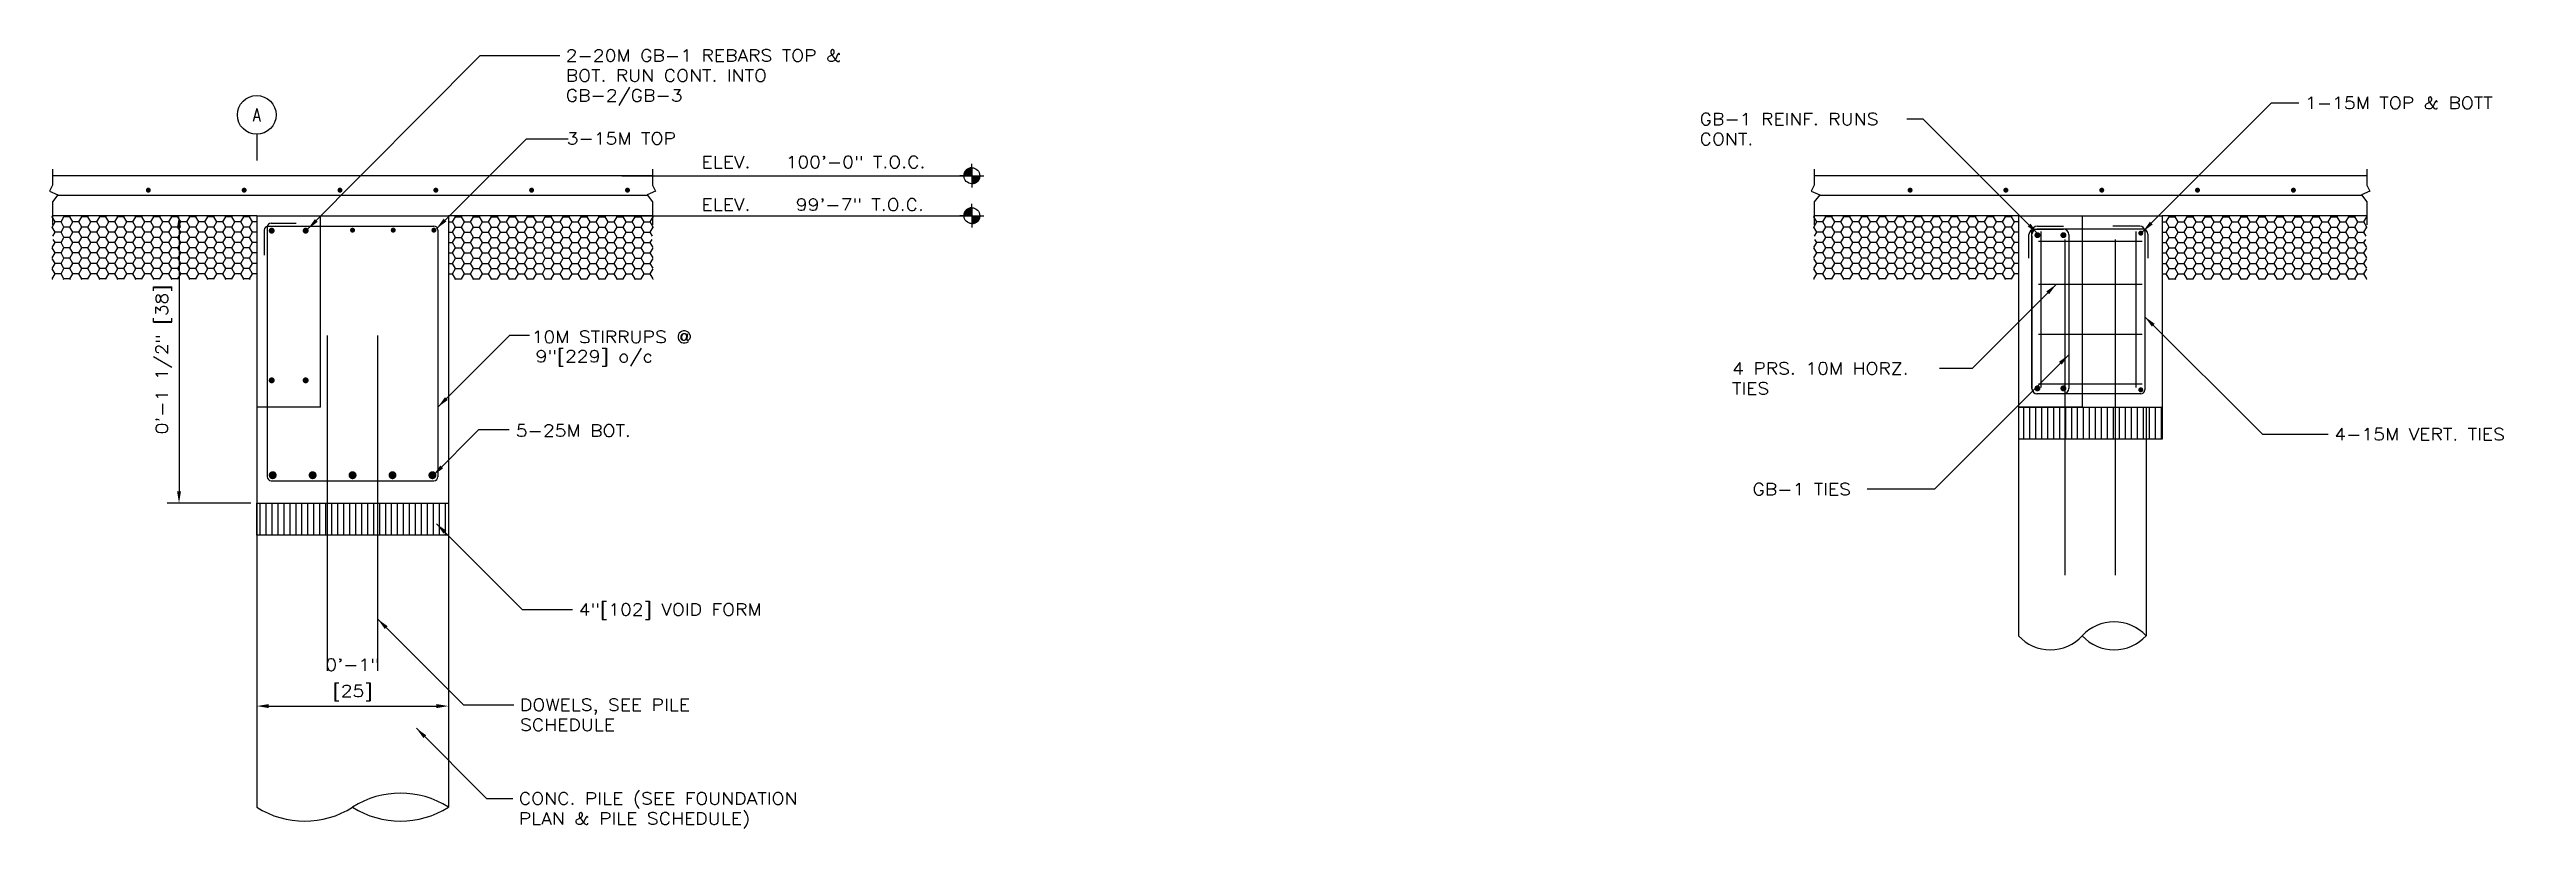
# Model space of a CAD drawing. Header units: inches. Extents: x -229 to 9761, y -1201 to 3580.
# Drawn here: x 1463.5 to 1773.7, y -589.4 to -491.8 of the extents above; entities that cross this region are included whole.
import ezdxf
from ezdxf.enums import TextEntityAlignment as Align

# ---------------------------------------------------------------- set-up
doc = ezdxf.new("R2010")
doc.units = ezdxf.units.IN
doc.header["$MEASUREMENT"] = 0
doc.layers.get('0').update_dxf_attribs({"linetype": 'CONTINUOUS'})
doc.layers.get('DEFPOINTS').update_dxf_attribs({"linetype": 'CONTINUOUS'})
for name, color, linetype in [('Architectural_Plan_Dim', 5, 'CONTINUOUS'), ('Foundation_Details_Reinf', 131, 'CONTINUOUS'), ('LAYER11A', 11, 'CONTINUOUS'), ('LAYER131A', 131, 'CONTINUOUS'), ('LAYER72A', 72, 'CONTINUOUS'), ('LAYER7A', 7, 'CONTINUOUS'), ('Structural_Plan_GB', 41, 'CONTINUOUS'), ('Structural_Section_Dim', 5, 'CONTINUOUS'), ('Structural_Section_Elev', 3, 'CONTINUOUS'), ('Structural_Section_Reinf', 131, 'CONTINUOUS'), ('Structural_Section_Text', 5, 'CONTINUOUS')]:
    doc.layers.add(name, color=color, linetype=linetype)
doc.styles.add('ROMANS-115', font='romans.shx', dxfattribs={"width": 1.15})
doc.styles.add('ROMANS80', font='romans.shx', dxfattribs={"width": 0.8})
doc.dimstyles.new('112-ROMANS-115-MS-BPV', dxfattribs={"dimscale": 0, "dimtxt": 1.5, "dimasz": 1.5, "dimexe": 1.5, "dimexo": 0.75, "dimgap": 0.75, "dimtad": 1, "dimdec": 3, "dimlfac": -96, "dimrnd": 0.125, "dimzin": 1, "dimdsep": 46, "dimlunit": 4, "dimtxsty": 'ROMANS-115', "dimcen": 0.75, "dimclrd": 256, "dimclre": 256, "dimclrt": 256, "dimadec": 0, "dimazin": 0, "dimtfac": 1, "dimtdec": 3, "dimtofl": 0, "dimtmove": 0, "dimatfit": 0, "dimfxl": 1, "dimfrac": 2, "dimtolj": 1, "dimtzin": 0, "dimarcsym": 0})
doc.dimstyles.new('12-ROMANS-115-PS', dxfattribs={"dimscale": 0, "dimtxt": 0.0625, "dimasz": 0.0625, "dimexe": 0.0625, "dimexo": 0.03125, "dimgap": 0.03125, "dimtad": 1, "dimdec": 3, "dimlfac": 24, "dimzin": 1, "dimdsep": 46, "dimlunit": 4, "dimtxsty": 'ROMANS-115', "dimcen": 0.125, "dimclrd": 256, "dimclre": 256, "dimclrt": 256, "dimadec": 0, "dimazin": 0, "dimtfac": 1, "dimtdec": 3, "dimtofl": 0, "dimtmove": 0, "dimatfit": 0, "dimfxl": 1, "dimfrac": 2, "dimtolj": 1, "dimtzin": 0, "dimarcsym": 0})
doc.dimstyles.new('12-ROMANS-115-PS-APV', dxfattribs={"dimscale": 0, "dimtxt": 0.0625, "dimasz": 0.0625, "dimexe": 0.0625, "dimexo": 0.03125, "dimgap": 0.03125, "dimtad": 1, "dimdec": 3, "dimlfac": 24, "dimzin": 1, "dimdsep": 46, "dimlunit": 4, "dimtxsty": 'ROMANS-115', "dimcen": 0.125, "dimclrd": 256, "dimclre": 256, "dimclrt": 256, "dimadec": 0, "dimazin": 0, "dimtfac": 1, "dimtdec": 3, "dimtofl": 0, "dimtmove": 0, "dimatfit": 0, "dimfxl": 1, "dimfrac": 2, "dimtolj": 1, "dimtzin": 0, "dimarcsym": 0})

msp = doc.modelspace()

# ---------------------------------------------------------------- texts
at = {"layer": 'Structural_Section_Dim', "ltscale": 15, "char_height": 1.5, "attachment_point": 1, "style": 'ROMANS-115'}
for s, insert in [('\\A1;1-15M TOP & BOTT', (1745.976681, -497.76783)), ('\\A1;GB-1 REINF. RUNS\\PCONT.', (1670.166872, -499.786748)), ('\\A1;4 PRS. 10M HORZ.\\PTIES', (1674.23497, -531.010969)), ('4-15M VERT. TIES', (1749.647008, -539.261846)), ('\\A1;GB-1 TIES', (1676.781259, -546.144341))]:
    msp.add_mtext(s, dxfattribs=dict(at, insert=insert))
at = {"layer": 'Structural_Section_Text', "style": 'ROMANS-115', "width": 1.15}
for s, p in [('3-15M TOP', (1528.292517, -503.707332)), ('ELEV.   100\'-0" T.O.C.', (1545.173534, -506.666883)), ('ELEV.    99\'-7" T.O.C.', (1545.173534, -512.005008)), ('10M STIRRUPS @', (1523.903115, -528.570454)), ('9"[229] o/c', (1524.399657, -530.999026)), ('5-25M BOT.', (1521.918233, -540.306041))]:
    msp.add_text(s, height=1.5, dxfattribs=at).set_placement(p)
at = {"layer": 'Structural_Section_Text', "char_height": 1.5, "attachment_point": 1, "style": 'ROMANS-115'}
for s, insert in [('2-20M GB-1 REBARS TOP &\\PBOT. RUN CONT. INTO\\PGB-2/GB-3', (1528.173283, -491.831273)), ('4"[102] VOID FORM', (1529.795153, -561.200761)), ('DOWELS, SEE PILE\\PSCHEDULE', (1522.44708, -573.147818)), ('\\A1;CONC. PILE (SEE FOUNDATION\\PPLAN & PILE SCHEDULE)', (1522.298764, -584.874301))]:
    msp.add_mtext(s, dxfattribs=dict(at, insert=insert))

# ---------------------------------------------------------------- blocks, each defined once
blk = doc.blocks.new('*D125')
at = {"layer": 'DEFPOINTS', "color": 0, "ltscale": 2}
for p in [(1489.48, -512.64), (1479.75, -548.64), (1489.48, -548.64)]:
    blk.add_point(p, dxfattribs=at)
at = {"layer": 'Structural_Section_Dim', "lineweight": -2, "ltscale": 2}
for p, q in [((1479.75, -514.14), (1479.75, -547.14)), ((1488.73, -548.64), (1478.25, -548.64))]:
    blk.add_line(p, q, dxfattribs=at)
at = {"layer": 'Structural_Section_Dim', "ltscale": 2}
for points in [[(1479.5, -514.14), (1480, -514.14), (1479.75, -512.64)], [(1479.5, -547.14), (1480, -547.14), (1479.75, -548.64)]]:
    blk.add_solid(points, dxfattribs=at)
at = {"layer": 'Structural_Section_Dim', "ltscale": 2, "insert": (1477.85, -530.64), "char_height": 1.5, "attachment_point": 5, "rotation": 90, "style": 'ROMANS-115'}
blk.add_mtext('\\A1;0\'-1 1/2" [38]', dxfattribs=at)
blk = doc.blocks.new('*D126')
at = {"layer": 'DEFPOINTS', "color": 0, "ltscale": 2}
for p in [(1489.48, -565.48), (1513.48, -565.48), (1513.48, -574.05)]:
    blk.add_point(p, dxfattribs=at)
at = {"layer": 'Structural_Section_Dim', "lineweight": -2, "ltscale": 2}
blk.add_line((1490.98, -574.05), (1511.98, -574.05), dxfattribs=at)
at = {"layer": 'Structural_Section_Dim', "ltscale": 2}
for points in [[(1490.98, -573.8), (1490.98, -574.3), (1489.48, -574.05)], [(1511.98, -573.8), (1511.98, -574.3), (1513.48, -574.05)]]:
    blk.add_solid(points, dxfattribs=at)
at = {"layer": 'Structural_Section_Dim', "ltscale": 2, "char_height": 1.5, "attachment_point": 5, "style": 'ROMANS-115'}
for s, insert in [('\\A1;0\'-1"', (1501.48, -568.87)), ('\\A1;[25]', (1501.48, -572.41))]:
    blk.add_mtext(s, dxfattribs=dict(at, insert=insert))
blk = doc.blocks.new('Gridline')
blk.add_line((-0.5, -21.1), (-0.5, -69.7))
blk.add_circle((-0.5, 14.9), 36)
at = {"color": 5, "style": 'ROMANS80', "width": 0.8}
blk.add_attdef('GRID', text='', height=24, dxfattribs=at).set_placement((-0.5, 14.9), align=Align.MIDDLE)
blk = doc.blocks.new('*X53')
at = {"color": 0}
for p, q in [((614, 821.4), (626, 833.3)), ((614, 821.6), (625.8, 833.3)), ((614, 821.7), (625.6, 833.3)), ((614, 821.9), (625.4, 833.3)), ((614, 822.1), (625.3, 833.3)), ((614.1, 822.3), (625.1, 833.3)), ((614.1, 822.5), (624.9, 833.3)), ((614.1, 822.7), (624.7, 833.3)), ((614.1, 822.9), (624.5, 833.2)), ((614.1, 823.1), (624.3, 833.2)), ((614.2, 821.3), (626, 833.2)), ((614.2, 823.3), (624.1, 833.2)), ((614.2, 823.5), (623.8, 833.1)), ((614.3, 823.7), (623.6, 833.1)), ((614.3, 824), (623.4, 833.1)), ((614.3, 821.3), (626, 833)), ((614.4, 824.2), (623.2, 833)), ((614.4, 824.4), (622.9, 832.9)), ((614.5, 824.7), (622.7, 832.9)), ((614.5, 821.3), (626, 832.8)), ((614.6, 824.9), (622.4, 832.8)), ((614.7, 825.2), (622.2, 832.7)), ((614.7, 821.3), (626, 832.7)), ((614.8, 825.5), (621.9, 832.6)), ((614.9, 825.8), (621.6, 832.5)), ((614.9, 821.3), (626, 832.5)), ((615, 826.1), (621.3, 832.4)), ((615, 821.3), (626, 832.3)), ((615.1, 826.4), (621, 832.2)), ((615.2, 821.3), (626, 832.1)), ((615.3, 826.7), (620.6, 832.1)), ((615.4, 821.3), (626, 832)), ((615.5, 827.1), (620.3, 831.9)), ((615.6, 821.3), (626, 831.8)), ((615.7, 827.5), (619.9, 831.6)), ((615.8, 821.3), (626, 831.6)), ((615.9, 821.3), (626, 831.4)), ((616, 828), (619.4, 831.3)), ((616.1, 821.3), (626, 831.3)), ((616.3, 821.3), (626, 831.1)), ((616.4, 828.6), (618.8, 830.9)), ((616.5, 821.3), (626, 830.9)), ((616.6, 821.3), (626, 830.7)), ((616.8, 821.3), (626, 830.6)), ((617, 821.3), (626, 830.4)), ((617.2, 821.3), (626, 830.2)), ((617.3, 821.3), (626, 830)), ((617.5, 821.3), (626, 829.8)), ((617.7, 821.3), (626, 829.7)), ((617.9, 821.3), (626, 829.5)), ((618, 821.3), (626, 829.3)), ((618.2, 821.3), (626, 829.1)), ((618.4, 821.3), (626, 829)), ((618.6, 821.3), (626, 828.8)), ((618.8, 821.3), (626, 828.6)), ((618.9, 821.3), (626, 828.4)), ((619.1, 821.3), (626, 828.3)), ((619.3, 821.3), (626, 828.1)), ((619.5, 821.3), (626, 827.9)), ((619.6, 821.3), (626, 827.7)), ((619.8, 821.3), (626, 827.5)), ((620, 821.3), (626, 827.4)), ((620.2, 821.3), (626, 827.2)), ((620.3, 821.3), (626, 827)), ((620.5, 821.3), (626, 826.8)), ((620.7, 821.3), (626, 826.7)), ((620.9, 821.3), (626, 826.5)), ((621.1, 821.3), (626, 826.3)), ((621.2, 821.3), (626, 826.1)), ((621.4, 821.3), (626, 826)), ((621.6, 821.3), (626, 825.8)), ((621.8, 821.3), (626, 825.6)), ((621.9, 821.3), (626, 825.4)), ((622.1, 821.3), (626, 825.2)), ((622.3, 821.3), (626, 825.1)), ((622.5, 821.3), (626, 824.9)), ((622.6, 821.3), (626, 824.7)), ((622.8, 821.3), (626, 824.5)), ((623, 821.3), (626, 824.4)), ((623.2, 821.3), (626, 824.2)), ((623.4, 821.3), (626, 824)), ((623.5, 821.3), (626, 823.8)), ((623.7, 821.3), (626, 823.7)), ((623.9, 821.3), (626, 823.5)), ((624.1, 821.3), (626, 823.3)), ((624.2, 821.3), (626, 823.1)), ((624.4, 821.3), (626, 822.9)), ((624.6, 821.3), (626, 822.8)), ((624.8, 821.3), (626, 822.6)), ((624.9, 821.3), (626, 822.4)), ((625.1, 821.3), (626, 822.2)), ((625.3, 821.3), (626, 822.1)), ((625.5, 821.3), (626, 821.9)), ((625.7, 821.3), (626, 821.7)), ((625.8, 821.3), (626, 821.5)), ((626, 821.3), (626, 821.4))]:
    blk.add_line(p, q, dxfattribs=at)

# ---------------------------------------------------------------- dimensions: what is measured, and where the dimension line sits
at = {"layer": 'Structural_Section_Dim'}
dim = msp.add_linear_dim(base=(1479.746402, -548.636491), p1=(1489.484044, -512.636491), p2=(1489.484044, -548.636491), angle=90, dimstyle='12-ROMANS-115-PS-APV', override={"dimscale": 24, "dimlfac": 0.041667, "dimse1": 1}, dxfattribs=at)
dim.commit()
dim.dimension.update_dxf_attribs({"geometry": '*D125', "text_midpoint": (1477.853545, -530.636491)})
dim = msp.add_linear_dim(base=(1513.484044, -574.051734), p1=(1489.484044, -565.479807), p2=(1513.484044, -565.479807), dimstyle='12-ROMANS-115-PS', override={"dimscale": 24, "dimlfac": 0.041667, "dimpost": '\\X', "dimse1": 1, "dimse2": 1}, dxfattribs=at)
dim.commit()
dim.dimension.update_dxf_attribs({"geometry": '*D126', "text_midpoint": (1501.484044, -570.51602)})

# ---------------------------------------------------------------- hatches: boundary and pattern name
at = {"layer": 'LAYER7A'}
h = msp.add_hatch(dxfattribs=at)
h.set_pattern_fill('HONEY', color=256, scale=6, style=0)
h.set_pattern_definition([(180, (6878.4709, -1338.3014), (-1.125, 0.64951905), [0.75, -1.5]), (60, (6878.4709, -1338.3014), (1.125, 0.649519054), [0.75, -1.5]), (120, (6878.4709, -1338.3014), (-2e-09, 1.299038104), [-1.5, 0.75])])
h.paths.add_polyline_path([(1487.484044, -512.636491), (1487.484044, -520.636491), (1463.861248, -520.636491), (1463.861248, -515.802656), (1464.15004, -515.349393), (1463.613713, -514.937335), (1463.819992, -514.525278), (1463.819992, -512.636491)])
h.paths.add_polyline_path([(1487.484044, -512.636491), (1489.484044, -512.636491), (1489.484044, -520.636491), (1487.484044, -520.636491)])
h = msp.add_hatch(dxfattribs=at)
h.set_pattern_fill('HONEY', color=256, scale=6, style=0)
h.set_pattern_definition([(0, (-3875.5028, -1338.3014), (1.125, 0.64951905), [0.75, -1.5]), (120, (-3875.5028, -1338.3014), (-1.125, 0.649519054), [0.75, -1.5]), (60, (-3875.5028, -1338.3014), (2e-09, 1.299038104), [-1.5, 0.75])])
h.paths.add_polyline_path([(1515.484044, -512.636491), (1515.484044, -520.636491), (1539.106839, -520.636491), (1539.106839, -515.802656), (1538.818047, -515.349393), (1539.354375, -514.937335), (1539.148095, -514.525278), (1539.148095, -512.636491)])
h.paths.add_polyline_path([(1515.484044, -512.636491), (1513.484044, -512.636491), (1513.484044, -520.636491), (1515.484044, -520.636491)])
h = msp.add_hatch(dxfattribs=at)
h.set_pattern_fill('HONEY', color=256, scale=6, style=0)
h.set_pattern_definition([(180, (7099.08886, -1338.3014), (-1.125, 0.64951905), [0.75, -1.5]), (60, (7099.08886, -1338.3014), (1.125, 0.649519054), [0.75, -1.5]), (120, (7099.08886, -1338.3014), (-2e-09, 1.299038104), [-1.5, 0.75])])
h.paths.add_polyline_path([(1708.102024, -512.636491), (1708.102024, -520.636491), (1684.479228, -520.636491), (1684.479228, -515.802656), (1684.76802, -515.349393), (1684.231692, -514.937335), (1684.437972, -514.525278), (1684.437972, -512.636491)])
h.paths.add_polyline_path([(1708.102024, -512.636491), (1710.102024, -512.636491), (1710.102024, -520.636491), (1708.102024, -520.636491)])
h = msp.add_hatch(dxfattribs=at)
h.set_pattern_fill('HONEY', color=256, scale=6, style=0)
h.set_pattern_definition([(0, (-3660.8848, -1338.3014), (1.125, 0.64951905), [0.75, -1.5]), (120, (-3660.8848, -1338.3014), (-1.125, 0.649519054), [0.75, -1.5]), (60, (-3660.8848, -1338.3014), (2e-09, 1.299038104), [-1.5, 0.75])])
h.paths.add_polyline_path([(1730.102024, -512.636491), (1730.102024, -520.636491), (1753.724819, -520.636491), (1753.724819, -515.802656), (1753.436027, -515.349393), (1753.972355, -514.937335), (1753.766075, -514.525278), (1753.766075, -512.636491)])
h.paths.add_polyline_path([(1730.102024, -512.636491), (1728.102024, -512.636491), (1728.102024, -520.636491), (1730.102024, -520.636491)])
h = msp.add_hatch(dxfattribs=at)
h.set_pattern_fill('LINE', color=256, scale=5.98958, angle=90, style=0)
h.paths.add_polyline_path([(1718.952451, -536.636491), (1710.102024, -536.636491), (1710.102024, -540.629546), (1718.952451, -540.629546)])
h.paths.add_polyline_path([(1725.251596, -536.636491), (1718.952451, -536.636491), (1718.952451, -540.629546), (1725.251596, -540.629546)])
h.paths.add_polyline_path([(1728.102024, -536.636491), (1725.251596, -536.636491), (1725.251596, -540.629546), (1728.102024, -540.629546)])
h = msp.add_hatch(dxfattribs=at)
h.set_pattern_fill('LINE', color=256, scale=5.98958, angle=90, style=0)
h.paths.add_polyline_path([(1498.334471, -548.636491), (1489.484044, -548.636491), (1489.484044, -552.629546), (1498.334471, -552.629546)])
h.paths.add_polyline_path([(1504.633617, -548.636491), (1498.334471, -548.636491), (1498.334471, -552.629546), (1504.633617, -552.629546)])
h.paths.add_polyline_path([(1513.484044, -548.636491), (1504.633617, -548.636491), (1504.633617, -552.629546), (1513.484044, -552.629546)])

# ---------------------------------------------------------------- linework, layer by layer
at = {"layer": 'Foundation_Details_Reinf'}
for p, q in [((1490.421544, -514.448991), (1490.421544, -517.573991)), ((1490.796544, -514.073991), (1490.796544, -545.323991)), ((1490.921544, -513.948991), (1511.671544, -513.948991)), ((1491.296544, -513.573991), (1494.421544, -513.573991)), ((1512.171544, -514.448991), (1512.171544, -545.323991)), ((1715.952451, -557.636491), (1715.952451, -515.636491)), ((1722.251596, -557.636491), (1722.251596, -515.636491)), ((1498.334471, -569.636491), (1498.334471, -527.636491)), ((1504.633617, -569.636491), (1504.633617, -527.636491)), ((1491.296544, -545.823991), (1511.671544, -545.823991))]:
    msp.add_line(p, q, dxfattribs=at)
for points, const_width in [([(1491.171544, -514.511491, 1), (1491.546544, -514.511491, 1)], 0.375), ([(1495.421544, -514.511491, 1), (1495.796544, -514.511491, 1)], 0.375), ([(1501.327794, -514.448991, 1), (1501.640294, -514.448991, 1)], 0.3125), ([(1506.421544, -514.448991, 1), (1506.734044, -514.448991, 1)], 0.3125), ([(1511.827794, -514.448991, -1), (1511.515294, -514.448991, -1)], 0.3125), ([(1491.171544, -533.261491, -1), (1491.546544, -533.261491, -1)], 0.375), ([(1495.421544, -533.261491, -1), (1495.796544, -533.261491, -1)], 0.375), ([(1491.234044, -545.136491, 1), (1491.734044, -545.136491, 1)], 0.5), ([(1496.234044, -545.136491, 1), (1496.734044, -545.136491, 1)], 0.5), ([(1501.234044, -545.136491, 1), (1501.734044, -545.136491, 1)], 0.5), ([(1506.234044, -545.136491, 1), (1506.734044, -545.136491, 1)], 0.5), ([(1511.734044, -545.136491, -1), (1511.234044, -545.136491, -1)], 0.5)]:
    msp.add_lwpolyline(points, format="xyb", close=True, dxfattribs=dict(at, const_width=const_width))
for centre, start, end in [((1490.921544, -514.448991), 90, 180), ((1491.296544, -514.073991), 90, 180), ((1511.671544, -514.448991), 0, 90), ((1491.296544, -545.323991), 180, 270), ((1511.671544, -545.323991), 270, 0)]:
    msp.add_arc(centre, 0.5, start, end, dxfattribs=at)
at = {"layer": 'LAYER11A'}
for p, q in [((1539.049341, -507.636491), (1463.918746, -507.636491)), ((1753.724819, -507.636491), (1684.536726, -507.636491)), ((1489.484044, -512.636491), (1463.918746, -512.636491)), ((1539.049341, -512.636491), (1513.484044, -512.636491)), ((1710.102024, -512.636491), (1684.536726, -512.636491)), ((1753.724819, -512.636491), (1728.102024, -512.636491)), ((1710.102024, -536.636491), (1728.102024, -536.636491)), ((1489.484044, -548.636491), (1513.497936, -548.636491)), ((1489.484044, -548.636491), (1513.497936, -548.636491))]:
    msp.add_line(p, q, dxfattribs=at)
at = {"layer": 'LAYER131A'}
for p, q in [((1710.102024, -536.636491), (1710.102024, -565.251163)), ((1728.102024, -536.636491), (1728.102024, -540.629546)), ((1728.102024, -540.629546), (1710.102024, -540.629546)), ((1726.07424, -540.629546), (1726.07424, -565.251163)), ((1489.484044, -548.636491), (1489.484044, -586.707466)), ((1489.484044, -552.629546), (1489.484044, -548.636491)), ((1513.484044, -548.636491), (1513.484044, -586.707466)), ((1513.484044, -548.636491), (1513.484044, -552.629546)), ((1513.484044, -552.629546), (1489.484044, -552.629546))]:
    msp.add_line(p, q, dxfattribs=at)
at = {"layer": 'LAYER131A', "ltscale": 3}
msp.add_line((1726.07424, -536.636491), (1726.07424, -540.629546), dxfattribs=at)
at = {"layer": 'LAYER131A'}
for points, const_width in [([(1475.751361, -509.442388, 1), (1476.063861, -509.442388, 1)], 0.3125), ([(1487.751361, -509.442388, 1), (1488.063861, -509.442388, 1)], 0.3125), ([(1499.751361, -509.442388, 1), (1500.063861, -509.442388, 1)], 0.3125), ([(1511.751361, -509.442388, 1), (1512.063861, -509.442388, 1)], 0.3125), ([(1523.751361, -509.442388, 1), (1524.063861, -509.442388, 1)], 0.3125), ([(1535.751361, -509.442388, 1), (1536.063861, -509.442388, 1)], 0.3125), ([(1696.369341, -509.442388, 1), (1696.681841, -509.442388, 1)], 0.3125), ([(1708.369341, -509.442388, 1), (1708.681841, -509.442388, 1)], 0.3125), ([(1720.369341, -509.442388, 1), (1720.681841, -509.442388, 1)], 0.3125), ([(1732.369341, -509.442388, 1), (1732.681841, -509.442388, 1)], 0.3125), ([(1744.369341, -509.442388, 1), (1744.681841, -509.442388, 1)], 0.3125), ([(1712.289524, -515.077012, 1), (1712.664524, -515.077012, 1)], 0.375), ([(1715.914524, -515.077012, -1), (1715.539524, -515.077012, -1)], 0.375), ([(1725.258274, -514.823991, 1), (1725.570774, -514.823991, 1)], 0.3125), ([(1712.289524, -534.261491, -1), (1712.664524, -534.261491, -1)], 0.375), ([(1715.914524, -534.261491, 1), (1715.539524, -534.261491, 1)], 0.375), ([(1725.258274, -534.448991, -1), (1725.570774, -534.448991, -1)], 0.3125)]:
    msp.add_lwpolyline(points, format="xyb", close=True, dxfattribs=dict(at, const_width=const_width))
for centre, radius, start, end in [((1722.081186, -568.921168), 5.423414, 42.58603586, 137.41396414), ((1714.095078, -561.581157), 5.423414, 222.58603586, 317.41396414), ((1722.081186, -561.581157), 5.423414, 222.58603586, 317.41396414), ((1507.484044, -596.09648), 11.142423, 57.41960443, 122.58039557), ((1495.484044, -577.318451), 11.142423, 237.41960443, 302.58039557), ((1507.484044, -577.318451), 11.142423, 237.41960443, 302.58039557)]:
    msp.add_arc(centre, radius, start, end, dxfattribs=at)
at = {"layer": 'LAYER72A'}
for p, q in [((1464.571025, -510.067388), (1538.397063, -510.067388)), ((1685.189005, -510.067388), (1753.07254, -510.067388)), ((1711.789524, -534.261491), (1711.789524, -514.636491)), ((1712.102024, -514.323991), (1715.727024, -514.323991)), ((1712.477024, -513.948991), (1715.727024, -513.948991)), ((1711.414524, -517.948991), (1711.414524, -515.011491)), ((1716.414524, -515.011491), (1716.414524, -534.261491)), ((1715.727024, -534.948991), (1712.477024, -534.948991))]:
    msp.add_line(p, q, dxfattribs=at)
for centre, start, end in [((1712.102024, -515.011491), 90, 180), ((1712.477024, -514.636491), 90, 180), ((1715.727024, -515.011491), 0, 90), ((1712.477024, -534.261491), 180, 270), ((1715.727024, -534.261491), 270, 0)]:
    msp.add_arc(centre, 0.6875, start, end, dxfattribs=at)
at = {"layer": 'Structural_Plan_GB'}
for p, q in [((1489.484044, -512.636491), (1489.484044, -548.636491)), ((1489.484044, -512.636491), (1513.484044, -512.636491)), ((1513.484044, -512.636491), (1513.484044, -548.636491)), ((1710.102024, -512.636491), (1710.102024, -536.636491)), ((1710.102024, -512.636491), (1728.102024, -512.636491)), ((1728.102024, -512.636491), (1728.102024, -536.636491)), ((1710.102024, -536.636491), (1728.102024, -536.636491)), ((1489.484044, -548.636491), (1513.484044, -548.636491))]:
    msp.add_line(p, q, dxfattribs=at)
at = {"layer": 'Structural_Plan_GB', "ltscale": 10}
for p, q in [((1497.484044, -536.636491), (1497.484044, -512.636491)), ((1718.102024, -536.636491), (1718.102024, -512.636491)), ((1497.484044, -536.636491), (1489.484044, -536.636491)), ((1718.102024, -536.636491), (1710.102024, -536.636491))]:
    msp.add_line(p, q, dxfattribs=at)
at = {"layer": 'Structural_Section_Dim'}
for p, q in [((1463.918746, -506.797764), (1463.918746, -508.803604)), ((1539.049341, -506.797764), (1539.049341, -508.803604)), ((1684.536726, -506.797764), (1684.536726, -508.803604)), ((1753.724819, -506.797764), (1753.724819, -508.803604)), ((1463.918746, -508.803604), (1463.536193, -509.567734)), ((1463.536193, -509.567734), (1464.588214, -510.045316)), ((1464.588214, -510.045316), (1463.918746, -510.904963)), ((1463.918746, -510.904963), (1463.918746, -513.77045)), ((1539.431894, -509.567734), (1538.379874, -510.045316)), ((1538.379874, -510.045316), (1539.049341, -510.904963)), ((1539.049341, -508.803604), (1539.431894, -509.567734)), ((1539.049341, -510.904963), (1539.049341, -513.77045)), ((1684.536726, -508.803604), (1684.154173, -509.567734)), ((1684.154173, -509.567734), (1685.206193, -510.045316)), ((1685.206193, -510.045316), (1684.536726, -510.904963)), ((1684.536726, -510.904963), (1684.536726, -513.77045)), ((1754.107372, -509.567734), (1753.055351, -510.045316)), ((1753.055351, -510.045316), (1753.724819, -510.904963)), ((1753.724819, -508.803604), (1754.107372, -509.567734)), ((1753.724819, -510.904963), (1753.724819, -513.77045))]:
    msp.add_line(p, q, dxfattribs=at)
at = {"layer": 'Structural_Section_Elev'}
for p, q in [((1579.038014, -507.636491), (1577.549146, -507.636491)), ((1579.038014, -507.636491), (1579.038014, -506.147624)), ((1579.038014, -507.636491), (1580.526881, -507.636491)), ((1579.038014, -507.636491), (1579.038014, -509.125359)), ((1579.038014, -512.636491), (1579.038014, -511.147624)), ((1579.038014, -512.636491), (1577.549146, -512.636491)), ((1579.038014, -512.636491), (1580.526881, -512.636491)), ((1579.038014, -512.636491), (1579.038014, -514.125359))]:
    msp.add_line(p, q, dxfattribs=at)
for centre in [(1579.038014, -507.636491), (1579.038014, -512.636491)]:
    msp.add_circle(centre, 0.992578, dxfattribs=at)
for centre, start, end in [((1579.038014, -507.636491), 90, 180), ((1579.038015, -507.635201), 269.94478167, 359.94478167), ((1579.038014, -512.636491), 90, 180), ((1579.038015, -512.635201), 269.94478167, 359.94478167)]:
    msp.add_arc(centre, 0.992578, start, end, dxfattribs=at)
at = {"layer": 'Structural_Section_Reinf'}
for p, q in [((1725.664524, -514.323991), (1712.414524, -514.323991)), ((1712.914524, -514.636491), (1712.914524, -534.136491)), ((1725.289524, -513.948991), (1721.914524, -513.948991)), ((1724.789524, -514.636491), (1724.789524, -534.136491)), ((1725.914524, -514.573991), (1725.914524, -534.448991)), ((1711.789524, -515.198991), (1711.789524, -534.323991)), ((1712.602024, -515.823991), (1725.602024, -515.823991)), ((1726.289524, -514.948991), (1726.289524, -517.948991)), ((1725.602024, -521.240658), (1712.602024, -521.240658)), ((1725.602024, -527.532325), (1712.602024, -527.532325)), ((1725.414524, -534.948991), (1712.414524, -534.948991)), ((1712.602024, -533.698991), (1725.602024, -533.698991))]:
    msp.add_line(p, q, dxfattribs=at)
for centre, radius, start, end in [((1712.414524, -514.948991), 0.625, 90, 180), ((1725.289524, -514.573991), 0.625, 0, 90), ((1725.664524, -514.948991), 0.625, 0, 90), ((1712.414524, -534.323991), 0.625, 180, 270), ((1725.414524, -534.448991), 0.5, 270, 0)]:
    msp.add_arc(centre, radius, start, end, dxfattribs=at)
at = {"layer": 'Structural_Section_Text', "ltscale": 0.2}
for p, q in [((1535.201665, -507.636491), (1579.038014, -507.636491)), ((1535.201665, -512.636491), (1579.038014, -512.636491))]:
    msp.add_line(p, q, dxfattribs=at)

# ---------------------------------------------------------------- block references
at = {"layer": 'Architectural_Plan_Dim', "xscale": 0.06749999999738066, "yscale": 0.06750000000010914, "zscale": 0.06749999999999996}
msp.add_blockref('Gridline', (1489.517634, -501.023193), dxfattribs=at).add_auto_attribs({'GRID': 'A'})
at = {"layer": 'Structural_Section_Elev', "xscale": 0.08271484375001137, "yscale": 0.08271484374995453, "zscale": 0.08271484375003677}
for p in [(1527.287452, -575.57367), (1527.287452, -580.57367)]:
    msp.add_blockref('*X53', p, dxfattribs=at)
at = {"layer": 'Structural_Section_Elev', "xscale": -0.08271484375013657, "yscale": 0.08271484374995453, "zscale": 0.08271484375003677, "rotation": 269.9447816677868}
for p in [(1511.081499, -559.350799), (1511.081499, -564.350799)]:
    msp.add_blockref('*X53', p, dxfattribs=at)

msp.set_redraw_order([(e.dxf.handle, doc.entitydb.next_handle()) for e in msp.query("TEXT MTEXT ATTDEF DIMENSION ARC_DIMENSION")])  # texts and dimensions are drawn at this point

# ---------------------------------------------------------------- leaders
at = {"layer": 'Structural_Section_Dim', "ltscale": 15, "annotation_type": 0, "has_hookline": 1}
for points, hookline_direction, text_width in [([(1725.6752, -514.626519), (1741.783889, -498.51783), (1745.226681, -498.51783)], 0, 26.778571), ([(1712.502593, -514.876718), (1698.162623, -500.536748), (1696.134729, -500.536748)], 1, 25.217857), ([(1714.8181, -521.240658), (1704.29779, -531.760969), (1700.202827, -531.760969)], 1, 25.217857), ([(1725.914524, -525.284199), (1740.642171, -540.011846), (1748.897008, -540.011846)], 0, 24.067857), ([(1716.414524, -530.045638), (1699.56582, -546.894341), (1691.166973, -546.894341)], 1, 13.635714)]:
    msp.add_leader(points, dimstyle='112-ROMANS-115-MS-BPV', override={"dimscale": 1, "dimtad": 0}, dxfattribs=dict(at, hookline_direction=hookline_direction, text_width=text_width))
at = {"layer": 'Structural_Section_Text', "annotation_type": 0, "has_hookline": 1, "hookline_direction": 0}
for points, dimstyle, override, text_width in [([(1495.883044, -514.303483), (1517.47368, -492.581273), (1527.423283, -492.581273)], '12-ROMANS-115-PS-APV', {"dimscale": 24, "dimtad": 0, "dimlfac": 0.041667, "dimse1": 1}, 39.510714), ([(1511.98169, -551.20795), (1522.724501, -561.950761), (1529.045153, -561.950761)], '12-ROMANS-115-PS', {"dimscale": 24, "dimtad": 0, "dimlfac": 0.041667}, 25.464286), ([(1504.633617, -563.155007), (1515.376428, -573.897818), (1521.69708, -573.897818)], '12-ROMANS-115-PS', {"dimscale": 24, "dimtad": 0, "dimlfac": 0.041667}, 23.985714), ([(1509.470152, -576.823165), (1518.271287, -585.624301), (1521.548764, -585.624301)], '12-ROMANS-115-PS', {"dimscale": 24, "dimtad": 0, "dimlfac": 0.041667}, 39.428571)]:
    msp.add_leader(points, dimstyle=dimstyle, override=override, dxfattribs=dict(at, text_width=text_width))
at = {"layer": 'Structural_Section_Text'}
for points in [[(1511.984653, -514.264923), (1523.255557, -502.994019), (1528.465304, -502.994019)], [(1512.171544, -536.604699), (1521.158943, -527.617299), (1523.646119, -527.617299)], [(1511.592464, -545.154512), (1517.315851, -539.431126), (1521.114852, -539.431126)]]:
    msp.add_leader(points, dimstyle='12-ROMANS-115-PS-APV', override={"dimscale": 24, "dimtad": 0, "dimlfac": 0.041667}, dxfattribs=at)

doc.saveas('drawing.dxf')
